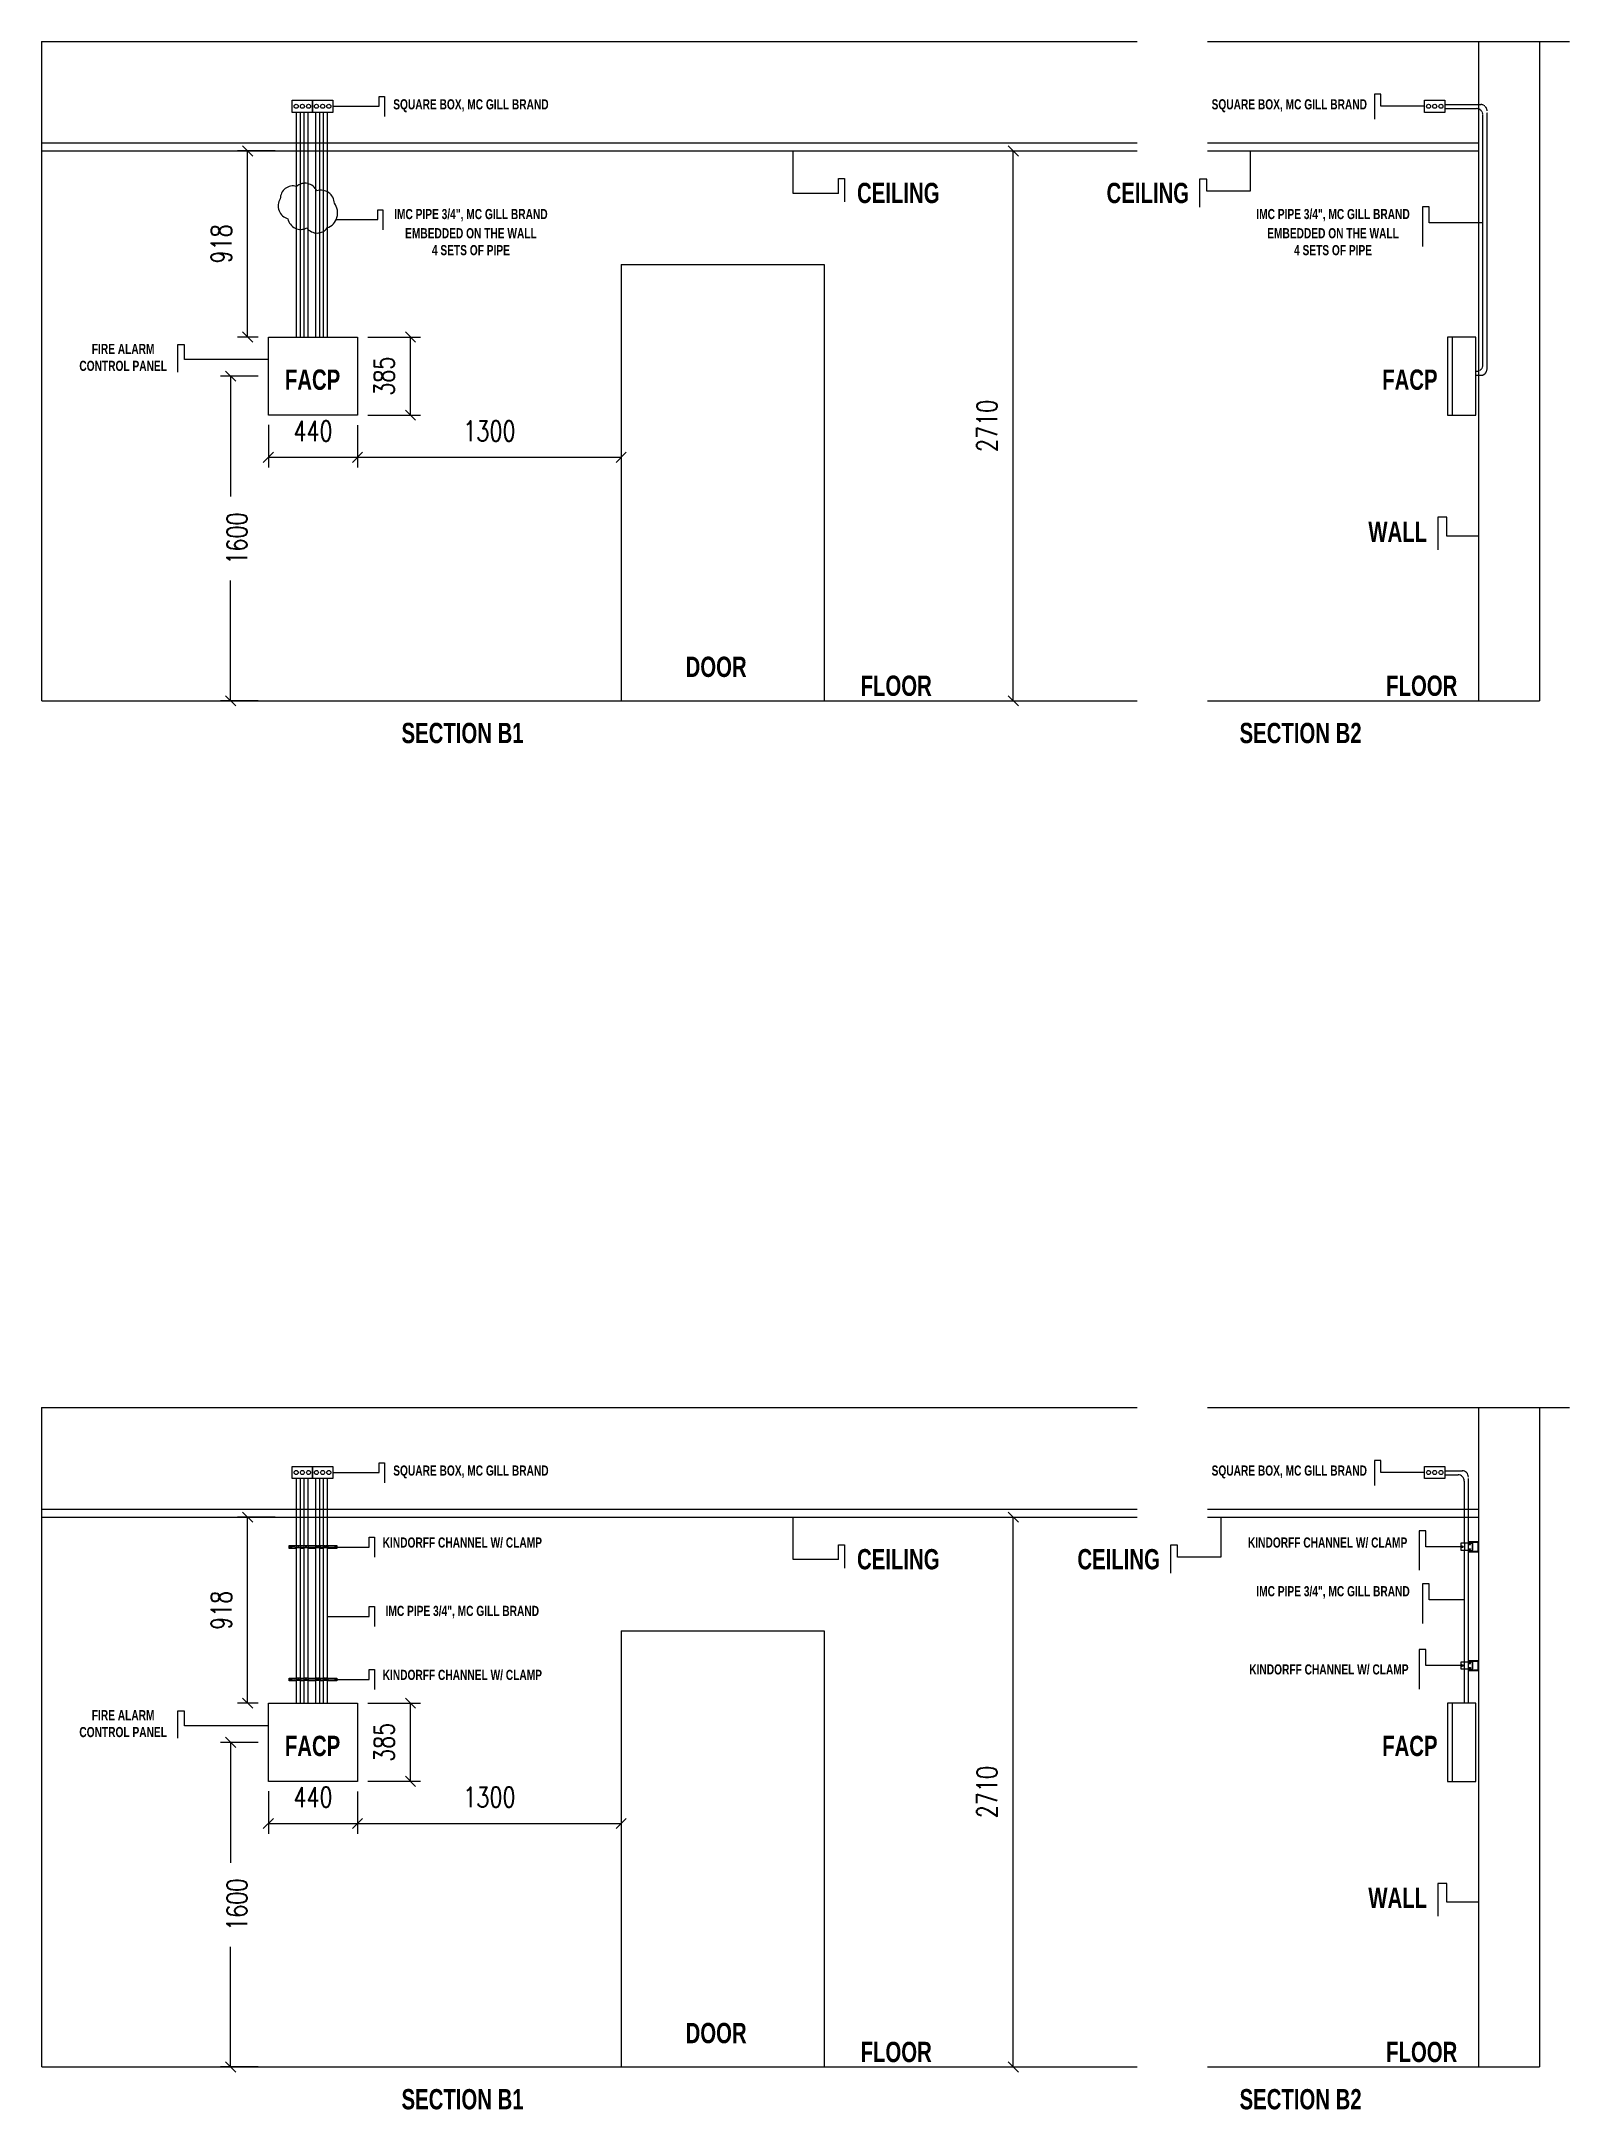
# Model space of a CAD drawing. Header units: millimetres. Extents: x 574095 to 829954, y -285467 to -148924.
# Drawn here: x 772528 to 780063, y -187048 to -176854 of the extents above; entities that cross this region are included whole.
import ezdxf

# ---------------------------------------------------------------- set-up
doc = ezdxf.new("R2010")
doc.units = ezdxf.units.MM
doc.header["$LTSCALE"] = 0.5
doc.linetypes.add('HIDDEN2', pattern=[4.7625, 3.175, -1.5875])
doc.layers.get('0').update_dxf_attribs({"color": 2})
doc.layers.get('Defpoints').update_dxf_attribs({"color": 140})
doc.layers.add('G-Anno-Revs', color=71, linetype='Continuous', lineweight=25)
doc.styles.add('Arch-Dim', font='romans.shx', dxfattribs={"width": 0.75})
doc.styles.get("Standard").update_dxf_attribs({"font": 'romans.shx', "width": 0.75})
doc.dimstyles.new('Annotative', dxfattribs={"dimscale": 100, "dimtxt": 2.5, "dimasz": 1.5, "dimexe": 1.5, "dimexo": 1.5, "dimgap": 0.8, "dimtad": 1, "dimdec": 0, "dimzin": 3, "dimdsep": 46, "dimtxsty": 'Arch-Dim', "dimblk": 'ARCHTICK', "dimcen": 2.5, "dimazin": 2, "dimtfac": 0.75, "dimtdec": 0, "dimtix": 1, "dimtmove": 2, "dimatfit": 3, "dimfxl": 1, "dimtolj": 1, "dimtzin": 0, "dimarcsym": 0})

msp = doc.modelspace()

# ---------------------------------------------------------------- texts
at = {"color": 0, "attachment_point": 5}
for s, insert, char_height, width in [('\\A1;{\\Fbold|c0;SQUARE BOX, MC GILL BRAND}', (774645.8, -177171.2), 50, 820.41), ('\\A1;{\\Fbold|c0;SQUARE BOX, MC GILL BRAND}', (778680.8, -177171.2), 50, 820.41), ('\\A1;{\\Fbold|c0;CEILING}', (776753, -177601.6), 100, 820.41), ('\\A1;{\\Fbold|c0;CEILING}', (777983.3, -177601.6), 100, 820.41), ('\\A1;{\\Fbold|c0;IMC PIPE 3/4", MC GILL BRAND}', (774645.8, -177710.5), 50, 820.41), ('\\A1;{\\Fbold|c0;IMC PIPE 3/4", MC GILL BRAND}', (778896.6, -177710.5), 50, 820.41), ('\\A1;{\\Fbold|c0;EMBEDDED ON THE WALL\\P4 SETS OF PIPE}', (774645.8, -177841.4), 50, 820.41), ('\\A1;{\\Fbold|c0;EMBEDDED ON THE WALL\\P4 SETS OF PIPE}', (778896.6, -177841.4), 50, 820.41), ('\\A1;{\\Fbold|c0;FIRE ALARM CONTROL PANEL}', (772931.1, -178411.7), 50, 540.839), ('\\A1;{\\Fbold|c0;FACP}', (773864.9, -178521.9), 100, 820.41), ('\\A1;{\\Fbold|c0;FACP}', (779275.3, -178521.9), 100, 820.41), ('\\A1;{\\Fbold|c0;WALL}', (779215.4, -179270.7), 100, 820.41), ('\\A1;{\\Fbold|c0;DOOR}', (775854.8, -179937.2), 100, 820.41), ('\\A1;{\\Fbold|c0;FLOOR}', (776742.6, -180030.5), 100, 820.41), ('\\A1;{\\Fbold|c0;FLOOR}', (779333.8, -180030.5), 100, 820.41), ('\\A1;{\\Fbold|c0;SECTION B1}', (774604.6, -180263.4), 100, 1673.835), ('\\A1;{\\Fbold|c0;SECTION B2}', (778736.6, -180263.4), 100, 1673.835), ('\\A1;{\\Fbold|c0;SQUARE BOX, MC GILL BRAND}', (774645.8, -183905.3), 50, 820.41), ('\\A1;{\\Fbold|c0;SQUARE BOX, MC GILL BRAND}', (778680.8, -183905.3), 50, 820.41), ('\\A1;{\\Fbold|c0;KINDORFF CHANNEL W/ CLAMP}', (774603.4, -184253.6), 50, 820.41), ('\\A1;{\\Fbold|c0;CEILING}', (776753, -184335.8), 100, 820.41), ('\\A1;{\\Fbold|c0;CEILING}', (777839.6, -184335.8), 100, 820.41), ('\\A1;{\\Fbold|c0;KINDORFF CHANNEL W/ CLAMP}', (778869.9, -184253.6), 50, 820.41), ('\\A1;{\\Fbold|c0;IMC PIPE 3/4", MC GILL BRAND}', (778896.6, -184498.5), 50, 820.41), ('\\A1;{\\Fbold|c0;IMC PIPE 3/4", MC GILL BRAND}', (774603.4, -184595.6), 50, 820.41), ('\\A1;{\\Fbold|c0;KINDORFF CHANNEL W/ CLAMP}', (774603.4, -184906), 50, 820.41), ('\\A1;{\\Fbold|c0;KINDORFF CHANNEL W/ CLAMP}', (778876.3, -184879), 50, 820.41), ('\\A1;{\\Fbold|c0;FIRE ALARM CONTROL PANEL}', (772931.1, -185145.8), 50, 540.839), ('\\A1;{\\Fbold|c0;FACP}', (773864.9, -185256.1), 100, 820.41), ('\\A1;{\\Fbold|c0;FACP}', (779275.3, -185256.1), 100, 820.41), ('\\A1;{\\Fbold|c0;WALL}', (779215.4, -186004.8), 100, 820.41), ('\\A1;{\\Fbold|c0;DOOR}', (775854.8, -186671.4), 100, 820.41), ('\\A1;{\\Fbold|c0;FLOOR}', (776742.6, -186764.6), 100, 820.41), ('\\A1;{\\Fbold|c0;FLOOR}', (779333.8, -186764.6), 100, 820.41), ('\\A1;{\\Fbold|c0;SECTION B1}', (774604.6, -186997.5), 100, 1673.835), ('\\A1;{\\Fbold|c0;SECTION B2}', (778736.6, -186997.5), 100, 1673.835)]:
    msp.add_mtext(s, dxfattribs=dict(at, insert=insert, char_height=char_height, width=width))

# ---------------------------------------------------------------- blocks, each defined once
blk = doc.blocks.new('_Oblique')
at = {"color": 0, "linetype": 'ByBlock', "lineweight": -2}
blk.add_line((-0.5, -0.5), (0.5, 0.5), dxfattribs=at)
blk = doc.blocks.new('*D32')
at = {"color": 0, "lineweight": -2, "transparency": 16777216}
for p, q in [((773597, -178504), (773411, -178504)), ((773461, -178504), (773461, -179097)), ((773461, -180104), (773461, -179511)), ((773597, -180104), (773411, -180104))]:
    blk.add_line(p, q, dxfattribs=at)
at = {"layer": 'Defpoints', "color": 0, "transparency": 16777216}
for p in [(773647, -178504), (773461, -180104), (773647, -180104)]:
    blk.add_point(p, dxfattribs=at)
at = {"color": 0, "lineweight": -2, "transparency": 16777216, "xscale": 50, "yscale": 50, "zscale": 50}
for p, rotation in [((773461, -178504), 90), ((773461, -180104), 270)]:
    blk.add_blockref('_Oblique', p, dxfattribs=dict(at, rotation=rotation))
at = {"color": 0, "transparency": 16777216, "insert": (773492, -179304), "char_height": 100, "attachment_point": 5, "rotation": 90, "style": 'Arch-Dim'}
blk.add_mtext('\\A1;1600', dxfattribs=at)
blk = doc.blocks.new('*D33')
at = {"color": 0, "lineweight": -2, "transparency": 16777216}
for p, q in [((773647, -178744), (773647, -178954)), ((774087, -178746), (774087, -178954)), ((773647, -178904), (774087, -178904))]:
    blk.add_line(p, q, dxfattribs=at)
at = {"layer": 'Defpoints', "color": 0, "transparency": 16777216}
for p in [(773647, -178694), (774087, -178696), (774087, -178904)]:
    blk.add_point(p, dxfattribs=at)
at = {"color": 0, "lineweight": -2, "transparency": 16777216, "xscale": 50, "yscale": 50, "zscale": 50, "rotation": 180}
blk.add_blockref('_Oblique', (773647, -178904), dxfattribs=at)
at = {"color": 0, "lineweight": -2, "transparency": 16777216, "xscale": 50, "yscale": 50, "zscale": 50}
blk.add_blockref('_Oblique', (774087, -178904), dxfattribs=at)
at = {"color": 0, "transparency": 16777216, "insert": (773867, -178774), "char_height": 100, "attachment_point": 5, "style": 'Arch-Dim'}
blk.add_mtext('\\A1;440', dxfattribs=at)
blk = doc.blocks.new('*D34')
at = {"color": 0, "lineweight": -2, "transparency": 16777216}
for p, q in [((774137, -178311), (774398, -178311)), ((774348, -178696), (774348, -178311)), ((774137, -178696), (774398, -178696))]:
    blk.add_line(p, q, dxfattribs=at)
at = {"layer": 'Defpoints', "color": 0, "transparency": 16777216}
for p in [(774087, -178311), (774348, -178311), (774087, -178696)]:
    blk.add_point(p, dxfattribs=at)
at = {"color": 0, "lineweight": -2, "transparency": 16777216, "xscale": 50, "yscale": 50, "zscale": 50}
for p, rotation in [((774348, -178311), 90), ((774348, -178696), 270)]:
    blk.add_blockref('_Oblique', p, dxfattribs=dict(at, rotation=rotation))
at = {"color": 0, "transparency": 16777216, "insert": (774218, -178504), "char_height": 100, "attachment_point": 5, "rotation": 90, "style": 'Arch-Dim'}
blk.add_mtext('\\A1;385', dxfattribs=at)
blk = doc.blocks.new('*D35')
at = {"color": 0, "lineweight": -2, "transparency": 16777216}
for p, q in [((773681, -177394), (773495, -177394)), ((773545, -178311), (773545, -177394)), ((773597, -178311), (773495, -178311))]:
    blk.add_line(p, q, dxfattribs=at)
at = {"layer": 'Defpoints', "color": 0, "transparency": 16777216}
for p in [(773545, -177394), (773731, -177394), (773647, -178311)]:
    blk.add_point(p, dxfattribs=at)
at = {"color": 0, "lineweight": -2, "transparency": 16777216, "xscale": 50, "yscale": 50, "zscale": 50}
for p, rotation in [((773545, -177394), 90), ((773545, -178311), 270)]:
    blk.add_blockref('_Oblique', p, dxfattribs=dict(at, rotation=rotation))
at = {"color": 0, "transparency": 16777216, "insert": (773415, -177852), "char_height": 100, "attachment_point": 5, "rotation": 90, "style": 'Arch-Dim'}
blk.add_mtext('\\A1;918', dxfattribs=at)
blk = doc.blocks.new('*D36')
at = {"color": 0, "lineweight": -2, "transparency": 16777216}
for p, q in [((777169, -177394), (777370, -177394)), ((777320, -180104), (777320, -177394)), ((777252, -180104), (777370, -180104))]:
    blk.add_line(p, q, dxfattribs=at)
at = {"layer": 'Defpoints', "color": 0, "transparency": 16777216}
for p in [(777119, -177394), (777320, -177394), (777202, -180104)]:
    blk.add_point(p, dxfattribs=at)
at = {"color": 0, "lineweight": -2, "transparency": 16777216, "xscale": 50, "yscale": 50, "zscale": 50}
for p, rotation in [((777320, -177394), 90), ((777320, -180104), 270)]:
    blk.add_blockref('_Oblique', p, dxfattribs=dict(at, rotation=rotation))
at = {"color": 0, "transparency": 16777216, "insert": (777190, -178749), "char_height": 100, "attachment_point": 5, "rotation": 90, "style": 'Arch-Dim'}
blk.add_mtext('\\A1;2710', dxfattribs=at)
blk = doc.blocks.new('*D37')
at = {"color": 0, "lineweight": -2, "transparency": 16777216}
for p, q in [((775387, -178361), (775387, -178954)), ((774087, -178746), (774087, -178954)), ((774087, -178904), (775387, -178904))]:
    blk.add_line(p, q, dxfattribs=at)
at = {"layer": 'Defpoints', "color": 0, "transparency": 16777216}
for p in [(775387, -178311), (774087, -178696), (775387, -178904)]:
    blk.add_point(p, dxfattribs=at)
at = {"color": 0, "lineweight": -2, "transparency": 16777216, "xscale": 50, "yscale": 50, "zscale": 50, "rotation": 180}
blk.add_blockref('_Oblique', (774087, -178904), dxfattribs=at)
at = {"color": 0, "lineweight": -2, "transparency": 16777216, "xscale": 50, "yscale": 50, "zscale": 50}
blk.add_blockref('_Oblique', (775387, -178904), dxfattribs=at)
at = {"color": 0, "transparency": 16777216, "insert": (774737, -178774), "char_height": 100, "attachment_point": 5, "style": 'Arch-Dim'}
blk.add_mtext('\\A1;1300', dxfattribs=at)
blk = doc.blocks.new('*D44')
at = {"color": 0, "lineweight": -2, "transparency": 16777216}
for p, q in [((773597, -185238), (773411, -185238)), ((773461, -185238), (773461, -185831)), ((773461, -186838), (773461, -186245)), ((773597, -186838), (773411, -186838))]:
    blk.add_line(p, q, dxfattribs=at)
at = {"layer": 'Defpoints', "color": 0, "transparency": 16777216}
for p in [(773647, -185238), (773461, -186838), (773647, -186838)]:
    blk.add_point(p, dxfattribs=at)
at = {"color": 0, "lineweight": -2, "transparency": 16777216, "xscale": 50, "yscale": 50, "zscale": 50}
for p, rotation in [((773461, -185238), 90), ((773461, -186838), 270)]:
    blk.add_blockref('_Oblique', p, dxfattribs=dict(at, rotation=rotation))
at = {"color": 0, "transparency": 16777216, "insert": (773492, -186038), "char_height": 100, "attachment_point": 5, "rotation": 90, "style": 'Arch-Dim'}
blk.add_mtext('\\A1;1600', dxfattribs=at)
blk = doc.blocks.new('*D45')
at = {"color": 0, "lineweight": -2, "transparency": 16777216}
for p, q in [((773647, -185478), (773647, -185688)), ((774087, -185480), (774087, -185688)), ((773647, -185638), (774087, -185638))]:
    blk.add_line(p, q, dxfattribs=at)
at = {"layer": 'Defpoints', "color": 0, "transparency": 16777216}
for p in [(773647, -185428), (774087, -185430), (774087, -185638)]:
    blk.add_point(p, dxfattribs=at)
at = {"color": 0, "lineweight": -2, "transparency": 16777216, "xscale": 50, "yscale": 50, "zscale": 50, "rotation": 180}
blk.add_blockref('_Oblique', (773647, -185638), dxfattribs=at)
at = {"color": 0, "lineweight": -2, "transparency": 16777216, "xscale": 50, "yscale": 50, "zscale": 50}
blk.add_blockref('_Oblique', (774087, -185638), dxfattribs=at)
at = {"color": 0, "transparency": 16777216, "insert": (773867, -185508), "char_height": 100, "attachment_point": 5, "style": 'Arch-Dim'}
blk.add_mtext('\\A1;440', dxfattribs=at)
blk = doc.blocks.new('*D46')
at = {"color": 0, "lineweight": -2, "transparency": 16777216}
for p, q in [((774137, -185045), (774398, -185045)), ((774348, -185430), (774348, -185045)), ((774137, -185430), (774398, -185430))]:
    blk.add_line(p, q, dxfattribs=at)
at = {"layer": 'Defpoints', "color": 0, "transparency": 16777216}
for p in [(774087, -185045), (774348, -185045), (774087, -185430)]:
    blk.add_point(p, dxfattribs=at)
at = {"color": 0, "lineweight": -2, "transparency": 16777216, "xscale": 50, "yscale": 50, "zscale": 50}
for p, rotation in [((774348, -185045), 90), ((774348, -185430), 270)]:
    blk.add_blockref('_Oblique', p, dxfattribs=dict(at, rotation=rotation))
at = {"color": 0, "transparency": 16777216, "insert": (774218, -185238), "char_height": 100, "attachment_point": 5, "rotation": 90, "style": 'Arch-Dim'}
blk.add_mtext('\\A1;385', dxfattribs=at)
blk = doc.blocks.new('*D47')
at = {"color": 0, "lineweight": -2, "transparency": 16777216}
for p, q in [((773681, -184128), (773495, -184128)), ((773545, -185045), (773545, -184128)), ((773597, -185045), (773495, -185045))]:
    blk.add_line(p, q, dxfattribs=at)
at = {"layer": 'Defpoints', "color": 0, "transparency": 16777216}
for p in [(773545, -184128), (773731, -184128), (773647, -185045)]:
    blk.add_point(p, dxfattribs=at)
at = {"color": 0, "lineweight": -2, "transparency": 16777216, "xscale": 50, "yscale": 50, "zscale": 50}
for p, rotation in [((773545, -184128), 90), ((773545, -185045), 270)]:
    blk.add_blockref('_Oblique', p, dxfattribs=dict(at, rotation=rotation))
at = {"color": 0, "transparency": 16777216, "insert": (773415, -184587), "char_height": 100, "attachment_point": 5, "rotation": 90, "style": 'Arch-Dim'}
blk.add_mtext('\\A1;918', dxfattribs=at)
blk = doc.blocks.new('*D48')
at = {"color": 0, "lineweight": -2, "transparency": 16777216}
for p, q in [((777169, -184128), (777370, -184128)), ((777320, -186838), (777320, -184128)), ((777252, -186838), (777370, -186838))]:
    blk.add_line(p, q, dxfattribs=at)
at = {"layer": 'Defpoints', "color": 0, "transparency": 16777216}
for p in [(777119, -184128), (777320, -184128), (777202, -186838)]:
    blk.add_point(p, dxfattribs=at)
at = {"color": 0, "lineweight": -2, "transparency": 16777216, "xscale": 50, "yscale": 50, "zscale": 50}
for p, rotation in [((777320, -184128), 90), ((777320, -186838), 270)]:
    blk.add_blockref('_Oblique', p, dxfattribs=dict(at, rotation=rotation))
at = {"color": 0, "transparency": 16777216, "insert": (777190, -185483), "char_height": 100, "attachment_point": 5, "rotation": 90, "style": 'Arch-Dim'}
blk.add_mtext('\\A1;2710', dxfattribs=at)
blk = doc.blocks.new('*D49')
at = {"color": 0, "lineweight": -2, "transparency": 16777216}
for p, q in [((775387, -185095), (775387, -185688)), ((774087, -185480), (774087, -185688)), ((774087, -185638), (775387, -185638))]:
    blk.add_line(p, q, dxfattribs=at)
at = {"layer": 'Defpoints', "color": 0, "transparency": 16777216}
for p in [(775387, -185045), (774087, -185430), (775387, -185638)]:
    blk.add_point(p, dxfattribs=at)
at = {"color": 0, "lineweight": -2, "transparency": 16777216, "xscale": 50, "yscale": 50, "zscale": 50, "rotation": 180}
blk.add_blockref('_Oblique', (774087, -185638), dxfattribs=at)
at = {"color": 0, "lineweight": -2, "transparency": 16777216, "xscale": 50, "yscale": 50, "zscale": 50}
blk.add_blockref('_Oblique', (775387, -185638), dxfattribs=at)
at = {"color": 0, "transparency": 16777216, "insert": (774737, -185508), "char_height": 100, "attachment_point": 5, "style": 'Arch-Dim'}
blk.add_mtext('\\A1;1300', dxfattribs=at)

# ---------------------------------------------------------------- dimensions: what is measured, and where the dimension line sits
at = {"color": 0, "transparency": 33554638}
for base, p1, p2, picture, middle in [((773544.921906, -177393.725276), (773647.1636775, -178311.225276), (773730.8538009, -177393.725276), '*D35', (773414.921906, -177852.475276)), ((777320.3, -177393.7), (777202.1, -180103.7), (777118.5, -177393.7), '*D36', (777190.3, -178748.7)), ((774348.1, -178311.2), (774087.2, -178696.2), (774087.2, -178311.2), '*D34', (774218.1, -178503.7)), ((773544.921906, -184127.843665), (773647.1636775, -185045.343665), (773730.8538009, -184127.843665), '*D47', (773414.921906, -184586.593665)), ((777320.3, -184127.8), (777202.1, -186837.8), (777118.5, -184127.8), '*D48', (777190.3, -185482.8)), ((774348.1, -185045.3), (774087.2, -185430.3), (774087.2, -185045.3), '*D46', (774218.1, -185237.8))]:
    dim = msp.add_linear_dim(base=base, p1=p1, p2=p2, angle=90, dimstyle='Annotative', override={"dimscale": 0, "dimtxt": 1, "dimasz": 0.5, "dimexe": 0.5, "dimexo": 0.5, "dimblk1": 'Oblique', "dimblk2": 'Oblique', "dimsah": 1, "dimtix": 1, "dimtofl": 1, "dimtmove": 2, "dimatfit": 3}, dxfattribs=at)
    dim.commit()
    dim.dimension.update_dxf_attribs({"geometry": picture, "text_midpoint": middle})
for base, p1, p2, picture, middle in [((775387.2, -178903.5), (774087.2, -178696.2), (775387.2, -178311.2), '*D37', (774737.2, -178773.5)), ((774087.2, -178903.5), (773647.2, -178693.8), (774087.2, -178696.2), '*D33', (773867.2, -178773.5)), ((775387.2, -185637.6), (774087.2, -185430.3), (775387.2, -185045.3), '*D49', (774737.2, -185507.6)), ((774087.2, -185637.6), (773647.2, -185428), (774087.2, -185430.3), '*D45', (773867.2, -185507.6))]:
    dim = msp.add_linear_dim(base=base, p1=p1, p2=p2, dimstyle='Annotative', override={"dimscale": 0, "dimtxt": 1, "dimasz": 0.5, "dimexe": 0.5, "dimexo": 0.5, "dimblk1": 'Oblique', "dimblk2": 'Oblique', "dimsah": 1, "dimtix": 1, "dimtofl": 1, "dimtmove": 2, "dimatfit": 3}, dxfattribs=at)
    dim.commit()
    dim.dimension.update_dxf_attribs({"geometry": picture, "text_midpoint": middle})
for base, p1, p2, picture, middle in [((773461.2, -180103.7), (773647.2, -178503.7), (773647, -180103.7), '*D32', (773492.2, -179303.7)), ((773461.2, -186837.8), (773647.2, -185237.8), (773647, -186837.8), '*D44', (773492.2, -186037.8))]:
    dim = msp.add_linear_dim(base=base, p1=p1, p2=p2, angle=90, dimstyle='Annotative', override={"dimscale": 0, "dimtxt": 1, "dimasz": 0.5, "dimexe": 0.5, "dimexo": 0.5, "dimblk1": 'Oblique', "dimblk2": 'Oblique', "dimsah": 1, "dimtix": 1, "dimtofl": 1, "dimtmove": 2, "dimatfit": 3}, dxfattribs=at)
    dim.commit()
    dim.dimension.update_dxf_attribs({"geometry": picture, "text_midpoint": middle, "dimtype": 128})

# ---------------------------------------------------------------- linework, layer by layer
at = {"color": 0, "transparency": 33554638}
for p, q in [((772527.8, -176853.7), (777930.5, -176853.7)), ((772530.5, -180103.7), (772530.5, -176853.7)), ((778278.3, -176853.7), (780063.2, -176853.7)), ((779614, -176853.7), (779614, -180103.7)), ((779914, -176853.7), (779914, -180103.7)), ((773964.8, -177173.9), (774194.1, -177173.9)), ((774194.1, -177173.9), (774194.1, -177125.5)), ((774194.1, -177125.5), (774219.6, -177125.5)), ((774219.6, -177125.5), (774219.6, -177224.3)), ((779132.5, -177114.5), (779101.6, -177114.5)), ((779101.6, -177114.5), (779101.6, -177238)), ((779132.5, -177173.9), (779132.5, -177114.5)), ((779348, -177173.9), (779132.5, -177173.9)), ((779448, -177165.2), (779625.7, -177165.2)), ((779448, -177185.2), (779604.6, -177185.2)), ((772527.8, -177353.7), (777930.5, -177353.7)), ((778278.3, -177353.7), (779614, -177353.7)), ((772527.8, -177393.7), (777930.5, -177393.7)), ((776233.9, -177603), (776233.9, -177393.7)), ((778278.3, -177393.7), (779614, -177393.7)), ((778487.3, -177393.7), (778487.3, -177591.4)), ((776458.2, -177603), (776458.2, -177530)), ((776458.2, -177530), (776487.5, -177530)), ((776487.5, -177530), (776487.5, -177645.2)), ((778274, -177532.5), (778238.5, -177532.5)), ((778238.5, -177532.5), (778238.5, -177670.5)), ((778274, -177591.4), (778274, -177532.5)), ((774186.7, -177731.9), (774186.7, -177683.6)), ((774186.7, -177683.6), (774212.1, -177683.6)), ((774212.1, -177683.6), (774212.1, -177782.4)), ((776458.2, -177603), (776233.9, -177603)), ((778487.3, -177591.4), (778274, -177591.4)), ((779370.8, -177669.2), (779338.4, -177669.2)), ((779338.4, -177669.2), (779338.4, -177864.3)), ((779370.8, -177748), (779370.8, -177669.2)), ((773981.6, -177731.9), (774186.7, -177731.9)), ((779635.8, -177748), (779370.8, -177748)), ((775387.2, -177953.7), (775387.2, -180103.7)), ((775387.2, -177953.7), (776387.2, -177953.7)), ((776387.2, -177953.7), (776387.2, -180103.7)), ((773233.5, -178349.4), (773198.8, -178349.4)), ((773198.8, -178349.4), (773198.8, -178483.9)), ((773233.5, -178421.7), (773233.5, -178349.4)), ((779484.5, -178311.2), (779484.5, -178696.2)), ((773647.2, -178421.7), (773233.5, -178421.7)), ((779601.1, -178479.8), (779604.6, -178479.8)), ((779601.1, -178499.7), (779625.7, -178499.7)), ((779457.3, -179198.7), (779413.1, -179198.7)), ((779413.1, -179198.7), (779413.1, -179359.8)), ((779457.3, -179292.3), (779457.3, -179198.7)), ((779614, -179292.3), (779457.3, -179292.3)), ((772530.5, -180103.7), (777930.5, -180103.7)), ((778278.3, -180103.7), (779914, -180103.7)), ((772527.8, -183587.8), (777930.5, -183587.8)), ((772530.5, -186837.8), (772530.5, -183587.8)), ((778278.3, -183587.8), (780063.2, -183587.8)), ((779614, -183587.8), (779614, -186837.8)), ((779914, -183587.8), (779914, -186837.8)), ((773964.8, -183908), (774194.1, -183908)), ((774194.1, -183908), (774194.1, -183859.6)), ((774194.1, -183859.6), (774219.6, -183859.6)), ((774219.6, -183859.6), (774219.6, -183958.4)), ((779132.5, -183848.6), (779101.6, -183848.6)), ((779101.6, -183848.6), (779101.6, -183972.1)), ((779132.5, -183908), (779132.5, -183848.6)), ((779348, -183908), (779132.5, -183908)), ((779445.4, -183899.3), (779534.3, -183899.3)), ((779445.4, -183919.3), (779512.7, -183919.3)), ((779544, -184087.8), (779544, -183950.6)), ((779564, -184087.8), (779564, -183937.8)), ((772527.8, -184087.8), (777930.5, -184087.8)), ((778278.3, -184087.8), (779614, -184087.8)), ((779544, -184256.5), (779544, -184087.8)), ((779564, -185045.3), (779564, -184087.8)), ((772527.8, -184127.8), (777930.5, -184127.8)), ((776233.9, -184337.1), (776233.9, -184127.8)), ((778278.3, -184127.8), (779614, -184127.8)), ((778343.6, -184127.8), (778343.6, -184325.5)), ((779353.8, -184194.6), (779321.4, -184194.6)), ((779321.4, -184194.6), (779321.4, -184389.7)), ((779353.8, -184273.5), (779353.8, -184194.6)), ((773761, -184268.4), (773761, -184281.6)), ((773761, -184270.8), (773777.8, -184270.8)), ((773761, -184279.2), (773777.8, -184279.2)), ((773785.5, -184270.8), (773777.8, -184270.8)), ((773785.5, -184279.2), (773777.8, -184279.2)), ((773784.8, -184270.8), (773784.8, -184279.2)), ((773793.6, -184269.7), (773785.5, -184269.7)), ((773793.6, -184279.9), (773785.5, -184279.9)), ((773792.3, -184274.2), (773792.4, -184274.9)), ((773792.4, -184274.1), (773792.6, -184274.9)), ((773792.6, -184274.1), (773792.7, -184274.9)), ((773792.7, -184274.1), (773792.8, -184274.9)), ((773792.8, -184274.1), (773793, -184274.9)), ((773793, -184274.1), (773793.1, -184274.9)), ((773793.6, -184269.7), (773793.6, -184279.9)), ((773793.6, -184279.9), (773794.3, -184279.9)), ((773795.8, -184270.8), (773794.3, -184270.8)), ((773795.8, -184279.2), (773794.3, -184279.2)), ((773805.5, -184269.7), (773796.5, -184269.7)), ((773805.5, -184279.9), (773796.5, -184279.9)), ((773823.2, -184270.8), (773805.5, -184270.8)), ((773823.2, -184279.2), (773805.5, -184279.2)), ((773806.1, -184270.8), (773806.1, -184279.2)), ((773822.5, -184270.8), (773822.5, -184279.2)), ((773831.3, -184269.7), (773823.2, -184269.7)), ((773831.3, -184279.9), (773823.2, -184279.9)), ((773830, -184274.2), (773830.1, -184274.9)), ((773830.1, -184274.1), (773830.3, -184274.9)), ((773830.3, -184274.1), (773830.4, -184274.9)), ((773830.4, -184274.1), (773830.5, -184274.9)), ((773830.5, -184274.1), (773830.7, -184274.9)), ((773830.7, -184274.1), (773830.8, -184274.9)), ((773831.3, -184269.7), (773831.3, -184279.9)), ((773833.5, -184270.8), (773832, -184270.8)), ((773833.5, -184279.2), (773832, -184279.2)), ((773843.2, -184269.7), (773834.2, -184269.7)), ((773843.2, -184279.9), (773834.2, -184279.9)), ((773881.5, -184270.8), (773843.2, -184270.8)), ((773881.5, -184279.2), (773843.2, -184279.2)), ((773843.8, -184270.8), (773843.8, -184279.2)), ((773880.8, -184270.8), (773880.8, -184279.2)), ((773889.7, -184269.7), (773881.5, -184269.7)), ((773889.7, -184279.9), (773881.5, -184279.9)), ((773888.3, -184274.2), (773888.5, -184274.9)), ((773888.4, -184274.1), (773888.6, -184274.9)), ((773888.6, -184274.1), (773888.7, -184274.9)), ((773888.7, -184274.1), (773888.9, -184274.9)), ((773888.8, -184274.1), (773889, -184274.9)), ((773889, -184274.1), (773889.1, -184274.9)), ((773889.7, -184269.7), (773889.7, -184279.9)), ((773891.9, -184270.8), (773890.3, -184270.8)), ((773891.9, -184279.2), (773890.3, -184279.2)), ((773901.5, -184269.7), (773892.5, -184269.7)), ((773901.5, -184279.9), (773892.5, -184279.9)), ((773919.2, -184270.8), (773901.5, -184270.8)), ((773919.2, -184279.2), (773901.5, -184279.2)), ((773902.1, -184270.8), (773902.1, -184279.2)), ((773918.5, -184270.8), (773918.5, -184279.2)), ((773927.4, -184269.7), (773919.2, -184269.7)), ((773927.4, -184279.9), (773919.2, -184279.9)), ((773926, -184274.2), (773926.2, -184274.9)), ((773926.1, -184274.1), (773926.3, -184274.9)), ((773926.3, -184274.1), (773926.4, -184274.9)), ((773926.4, -184274.1), (773926.6, -184274.9)), ((773926.5, -184274.1), (773926.7, -184274.9)), ((773926.7, -184274.1), (773926.8, -184274.9)), ((773927.4, -184269.7), (773927.4, -184279.9)), ((773929.6, -184270.8), (773928, -184270.8)), ((773929.6, -184279.2), (773928, -184279.2)), ((773939.2, -184269.7), (773930.2, -184269.7)), ((773939.2, -184279.9), (773930.2, -184279.9)), ((773974.2, -184270.8), (773939.2, -184270.8)), ((773974.2, -184279.2), (773939.2, -184279.2)), ((773939.8, -184270.8), (773939.8, -184279.2)), ((773974.2, -184268.4), (773974.2, -184281.6)), ((773985.2, -184275), (774144.3, -184275)), ((774144.3, -184275), (774144.3, -184226.6)), ((774144.3, -184226.6), (774169.8, -184226.6)), ((774169.8, -184226.6), (774169.8, -184325.4)), ((776458.2, -184337.1), (776458.2, -184264.1)), ((776458.2, -184264.1), (776487.5, -184264.1)), ((776487.5, -184264.1), (776487.5, -184379.3)), ((778130.4, -184266.6), (778094.8, -184266.6)), ((778094.8, -184266.6), (778094.8, -184404.7)), ((778130.4, -184325.5), (778130.4, -184266.6)), ((779526.9, -184273.5), (779353.8, -184273.5)), ((779564, -184256.5), (779526.9, -184256.5)), ((779526.9, -184256.5), (779526.9, -184290.5)), ((779526.9, -184290.5), (779564, -184290.5)), ((779544, -184256.5), (779544, -184290.5)), ((779544, -185045.3), (779544, -184290.5)), ((779564, -184248.4), (779614, -184248.4)), ((779564, -184248.4), (779564, -184263.4)), ((779564, -184263.4), (779574, -184263.4)), ((779564, -184298.4), (779564, -184283.4)), ((779564, -184283.4), (779574, -184283.4)), ((779564, -184298.4), (779614, -184298.4)), ((779567, -184251.4), (779611, -184251.4)), ((779567, -184251.4), (779567, -184260.4)), ((779574, -184260.4), (779567, -184260.4)), ((779567, -184295.4), (779567, -184286.4)), ((779574, -184286.4), (779567, -184286.4)), ((779567, -184295.4), (779611, -184295.4)), ((779571.5, -184257.9), (779571.5, -184255.3)), ((779571.5, -184255.3), (779584.6, -184255.3)), ((779574, -184260.4), (779571.5, -184257.9)), ((779574, -184286.4), (779571.5, -184288.9)), ((779571.5, -184288.9), (779571.5, -184291.5)), ((779571.5, -184291.5), (779584.6, -184291.5)), ((779574, -184263.4), (779574, -184260.4)), ((779574, -184283.4), (779574, -184286.4)), ((779584.6, -184255.3), (779584.6, -184290.3)), ((779584.6, -184291.5), (779584.6, -184256.5)), ((779611, -184251.4), (779611, -184295.4)), ((779614, -184248.4), (779614, -184298.4)), ((776458.2, -184337.1), (776233.9, -184337.1)), ((778343.6, -184325.5), (778130.4, -184325.5)), ((779370.8, -184457.2), (779338.4, -184457.2)), ((779338.4, -184457.2), (779338.4, -184652.3)), ((779370.8, -184536), (779370.8, -184457.2)), ((773939.2, -184617.1), (774144.3, -184617.1)), ((774144.3, -184617.1), (774144.3, -184568.7)), ((774144.3, -184568.7), (774169.8, -184568.7)), ((774169.8, -184568.7), (774169.8, -184667.5)), ((779544, -184536), (779370.8, -184536)), ((775387.2, -184687.8), (775387.2, -186837.8)), ((775387.2, -184687.8), (776387.2, -184687.8)), ((776387.2, -184687.8), (776387.2, -186837.8)), ((779353.8, -184780.4), (779321.4, -184780.4)), ((779321.4, -184780.4), (779321.4, -184975.5)), ((779353.8, -184859.3), (779353.8, -184780.4)), ((773761, -184920.8), (773761, -184934)), ((773761, -184923.2), (773777.8, -184923.2)), ((773785.5, -184923.2), (773777.8, -184923.2)), ((773784.8, -184923.2), (773784.8, -184931.6)), ((773793.6, -184922.1), (773785.5, -184922.1)), ((773792.3, -184926.6), (773792.4, -184927.3)), ((773792.4, -184926.5), (773792.6, -184927.3)), ((773792.6, -184926.5), (773792.7, -184927.3)), ((773792.7, -184926.5), (773792.8, -184927.3)), ((773792.8, -184926.5), (773793, -184927.3)), ((773793, -184926.5), (773793.1, -184927.3)), ((773793.6, -184922.1), (773793.6, -184932.4)), ((773795.8, -184923.2), (773794.3, -184923.2)), ((773805.5, -184922.1), (773796.5, -184922.1)), ((773823.2, -184923.2), (773805.5, -184923.2)), ((773806.1, -184923.2), (773806.1, -184931.6)), ((773822.5, -184923.2), (773822.5, -184931.6)), ((773831.3, -184922.1), (773823.2, -184922.1)), ((773830, -184926.6), (773830.1, -184927.3)), ((773830.1, -184926.5), (773830.3, -184927.3)), ((773830.3, -184926.5), (773830.4, -184927.3)), ((773830.4, -184926.5), (773830.5, -184927.3)), ((773830.5, -184926.5), (773830.7, -184927.3)), ((773830.7, -184926.5), (773830.8, -184927.3)), ((773831.3, -184922.1), (773831.3, -184932.4)), ((773833.5, -184923.2), (773832, -184923.2)), ((773843.2, -184922.1), (773834.2, -184922.1)), ((773881.5, -184923.2), (773843.2, -184923.2)), ((773843.8, -184923.2), (773843.8, -184931.6)), ((773880.8, -184923.2), (773880.8, -184931.6)), ((773889.7, -184922.1), (773881.5, -184922.1)), ((773888.3, -184926.6), (773888.5, -184927.3)), ((773888.4, -184926.5), (773888.6, -184927.3)), ((773888.6, -184926.5), (773888.7, -184927.3)), ((773888.7, -184926.5), (773888.9, -184927.3)), ((773888.8, -184926.5), (773889, -184927.3)), ((773889, -184926.5), (773889.1, -184927.3)), ((773889.7, -184922.1), (773889.7, -184932.4)), ((773891.9, -184923.2), (773890.3, -184923.2)), ((773901.5, -184922.1), (773892.5, -184922.1)), ((773919.2, -184923.2), (773901.5, -184923.2)), ((773902.1, -184923.2), (773902.1, -184931.6)), ((773918.5, -184923.2), (773918.5, -184931.6)), ((773927.4, -184922.1), (773919.2, -184922.1)), ((773926, -184926.6), (773926.2, -184927.3)), ((773926.1, -184926.5), (773926.3, -184927.3)), ((773926.3, -184926.5), (773926.4, -184927.3)), ((773926.4, -184926.5), (773926.6, -184927.3)), ((773926.5, -184926.5), (773926.7, -184927.3)), ((773926.7, -184926.5), (773926.8, -184927.3)), ((773927.4, -184922.1), (773927.4, -184932.4)), ((773929.6, -184923.2), (773928, -184923.2)), ((773939.2, -184922.1), (773930.2, -184922.1)), ((773974.2, -184923.2), (773939.2, -184923.2)), ((773939.8, -184923.2), (773939.8, -184931.6)), ((773974.2, -184920.8), (773974.2, -184934)), ((773985.2, -184927.4), (774144.3, -184927.4)), ((774144.3, -184927.4), (774144.3, -184879)), ((774144.3, -184879), (774169.8, -184879)), ((774169.8, -184879), (774169.8, -184977.8)), ((779526.9, -184859.3), (779353.8, -184859.3)), ((779564, -184842.3), (779526.9, -184842.3)), ((779526.9, -184842.3), (779526.9, -184876.3)), ((779526.9, -184876.3), (779564, -184876.3)), ((779564, -184834.2), (779614, -184834.2)), ((779564, -184849.2), (779574, -184849.2)), ((779564, -184869.2), (779574, -184869.2)), ((779564, -184884.2), (779614, -184884.2)), ((779567, -184837.2), (779611, -184837.2)), ((779567, -184837.2), (779567, -184846.2)), ((779574, -184846.2), (779567, -184846.2)), ((779567, -184881.2), (779567, -184872.2)), ((779574, -184872.2), (779567, -184872.2)), ((779567, -184881.2), (779611, -184881.2)), ((779571.5, -184843.7), (779571.5, -184841.1)), ((779571.5, -184841.1), (779584.6, -184841.1)), ((779574, -184846.2), (779571.5, -184843.7)), ((779574, -184872.2), (779571.5, -184874.7)), ((779571.5, -184874.7), (779571.5, -184877.3)), ((779571.5, -184877.3), (779584.6, -184877.3)), ((779574, -184849.2), (779574, -184846.2)), ((779574, -184869.2), (779574, -184872.2)), ((779584.6, -184841.1), (779584.6, -184876.1)), ((779584.6, -184877.3), (779584.6, -184842.3)), ((779611, -184837.2), (779611, -184881.2)), ((779614, -184834.2), (779614, -184884.2)), ((773761, -184931.6), (773777.8, -184931.6)), ((773785.5, -184931.6), (773777.8, -184931.6)), ((773793.6, -184932.4), (773785.5, -184932.4)), ((773793.6, -184932.4), (773794.3, -184932.4)), ((773795.8, -184931.6), (773794.3, -184931.6)), ((773805.5, -184932.4), (773796.5, -184932.4)), ((773823.2, -184931.6), (773805.5, -184931.6)), ((773831.3, -184932.4), (773823.2, -184932.4)), ((773833.5, -184931.6), (773832, -184931.6)), ((773843.2, -184932.4), (773834.2, -184932.4)), ((773881.5, -184931.6), (773843.2, -184931.6)), ((773889.7, -184932.4), (773881.5, -184932.4)), ((773891.9, -184931.6), (773890.3, -184931.6)), ((773901.5, -184932.4), (773892.5, -184932.4)), ((773919.2, -184931.6), (773901.5, -184931.6)), ((773927.4, -184932.4), (773919.2, -184932.4)), ((773929.6, -184931.6), (773928, -184931.6)), ((773939.2, -184932.4), (773930.2, -184932.4)), ((773974.2, -184931.6), (773939.2, -184931.6)), ((773233.5, -185083.6), (773198.8, -185083.6)), ((773198.8, -185083.6), (773198.8, -185218)), ((773233.5, -185155.9), (773233.5, -185083.6)), ((779484.5, -185045.3), (779484.5, -185430.3)), ((773647.2, -185155.9), (773233.5, -185155.9)), ((779457.3, -185932.9), (779413.1, -185932.9)), ((779413.1, -185932.9), (779413.1, -186094)), ((779457.3, -186026.4), (779457.3, -185932.9)), ((779614, -186026.4), (779457.3, -186026.4)), ((772530.5, -186837.8), (777930.5, -186837.8)), ((778278.3, -186837.8), (779914, -186837.8))]:
    msp.add_line(p, q, dxfattribs=at)
at = {"color": 253, "linetype": 'HIDDEN2', "ltscale": 0.2, "transparency": 33554638}
for p, q in [((773785.5, -177353.7), (773785.5, -177203.7)), ((773805.5, -177353.7), (773805.5, -177203.7)), ((773823.2, -177353.7), (773823.2, -177203.7)), ((773843.2, -177353.7), (773843.2, -177203.7)), ((773881.5, -177353.7), (773881.5, -177203.7)), ((773901.5, -177353.7), (773901.5, -177203.7)), ((773919.2, -177353.7), (773919.2, -177203.7)), ((773939.2, -177353.7), (773939.2, -177203.7)), ((779635.8, -177353.7), (779635.8, -177216.4)), ((779655.8, -177353.7), (779655.8, -177203.7)), ((773785.5, -178311.2), (773785.5, -177353.7)), ((773805.5, -178311.2), (773805.5, -177353.7)), ((773823.2, -178311.2), (773823.2, -177353.7)), ((773843.2, -178311.2), (773843.2, -177353.7)), ((773881.5, -178311.2), (773881.5, -177353.7)), ((773901.5, -178311.2), (773901.5, -177353.7)), ((773919.2, -178311.2), (773919.2, -177353.7)), ((773939.2, -178311.2), (773939.2, -177353.7)), ((779635.8, -178448.4), (779635.8, -177353.7)), ((779655.8, -178471.9), (779655.8, -177353.7))]:
    msp.add_line(p, q, dxfattribs=at)
at = {"color": 253, "linetype": 'ByBlock', "ltscale": 0.2, "transparency": 33554638}
for p, q in [((773785.5, -184087.8), (773785.5, -183937.8)), ((773805.5, -184087.8), (773805.5, -183937.8)), ((773823.2, -184087.8), (773823.2, -183937.8)), ((773843.2, -184087.8), (773843.2, -183937.8)), ((773881.5, -184087.8), (773881.5, -183937.8)), ((773901.5, -184087.8), (773901.5, -183937.8)), ((773919.2, -184087.8), (773919.2, -183937.8)), ((773939.2, -184087.8), (773939.2, -183937.8)), ((773785.5, -185045.3), (773785.5, -184087.8)), ((773805.5, -185045.3), (773805.5, -184087.8)), ((773823.2, -185045.3), (773823.2, -184087.8)), ((773843.2, -185045.3), (773843.2, -184087.8)), ((773881.5, -185045.3), (773881.5, -184087.8)), ((773901.5, -185045.3), (773901.5, -184087.8)), ((773919.2, -185045.3), (773919.2, -184087.8)), ((773939.2, -185045.3), (773939.2, -184087.8))]:
    msp.add_line(p, q, dxfattribs=at)
at = {"color": 0, "transparency": 33554638}
for points in [[(773764.8, -177143.9), (773864.8, -177143.9), (773864.8, -177203.9), (773764.8, -177203.9)], [(773864.8, -177143.9), (773964.8, -177143.9), (773964.8, -177203.9), (773864.8, -177203.9)], [(779348, -177143.9), (779448, -177143.9), (779448, -177203.9), (779348, -177203.9)], [(773647.2, -178311.2), (774087.2, -178311.2), (774087.2, -178696.2), (773647.2, -178696.2)], [(779461.1, -178696.2), (779601.1, -178696.2), (779601.1, -178311.2), (779461.1, -178311.2)], [(773764.8, -183878), (773864.8, -183878), (773864.8, -183938), (773764.8, -183938)], [(773864.8, -183878), (773964.8, -183878), (773964.8, -183938), (773864.8, -183938)], [(779348, -183878), (779448, -183878), (779448, -183938), (779348, -183938)], [(773793.6, -184273.5), (773793.1, -184273.5), (773793.1, -184275.5), (773793.6, -184275.5)], [(773794.3, -184279.9), (773793.6, -184279.9), (773793.6, -184269.7), (773794.3, -184269.7)], [(773796.5, -184279.9), (773795.8, -184279.9), (773795.8, -184269.7), (773796.5, -184269.7)], [(773797.5, -184273.4), (773796.5, -184273.4), (773796.5, -184275.6), (773797.5, -184275.6)], [(773831.3, -184273.5), (773830.8, -184273.5), (773830.8, -184275.5), (773831.3, -184275.5)], [(773832, -184279.9), (773831.3, -184279.9), (773831.3, -184269.7), (773832, -184269.7)], [(773834.2, -184279.9), (773833.5, -184279.9), (773833.5, -184269.7), (773834.2, -184269.7)], [(773835.2, -184273.4), (773834.2, -184273.4), (773834.2, -184275.6), (773835.2, -184275.6)], [(773889.7, -184273.5), (773889.1, -184273.5), (773889.1, -184275.5), (773889.7, -184275.5)], [(773890.3, -184279.9), (773889.7, -184279.9), (773889.7, -184269.7), (773890.3, -184269.7)], [(773892.5, -184279.9), (773891.9, -184279.9), (773891.9, -184269.7), (773892.5, -184269.7)], [(773893.5, -184273.4), (773892.5, -184273.4), (773892.5, -184275.6), (773893.5, -184275.6)], [(773927.4, -184273.5), (773926.8, -184273.5), (773926.8, -184275.5), (773927.4, -184275.5)], [(773928, -184279.9), (773927.4, -184279.9), (773927.4, -184269.7), (773928, -184269.7)], [(773930.2, -184279.9), (773929.6, -184279.9), (773929.6, -184269.7), (773930.2, -184269.7)], [(773931.2, -184273.4), (773930.2, -184273.4), (773930.2, -184275.6), (773931.2, -184275.6)], [(773793.6, -184925.9), (773793.1, -184925.9), (773793.1, -184927.9), (773793.6, -184927.9)], [(773794.3, -184932.4), (773793.6, -184932.4), (773793.6, -184922.1), (773794.3, -184922.1)], [(773796.5, -184932.4), (773795.8, -184932.4), (773795.8, -184922.1), (773796.5, -184922.1)], [(773797.5, -184925.8), (773796.5, -184925.8), (773796.5, -184928), (773797.5, -184928)], [(773831.3, -184925.9), (773830.8, -184925.9), (773830.8, -184927.9), (773831.3, -184927.9)], [(773832, -184932.4), (773831.3, -184932.4), (773831.3, -184922.1), (773832, -184922.1)], [(773834.2, -184932.4), (773833.5, -184932.4), (773833.5, -184922.1), (773834.2, -184922.1)], [(773835.2, -184925.8), (773834.2, -184925.8), (773834.2, -184928), (773835.2, -184928)], [(773889.7, -184925.9), (773889.1, -184925.9), (773889.1, -184927.9), (773889.7, -184927.9)], [(773890.3, -184932.4), (773889.7, -184932.4), (773889.7, -184922.1), (773890.3, -184922.1)], [(773892.5, -184932.4), (773891.9, -184932.4), (773891.9, -184922.1), (773892.5, -184922.1)], [(773893.5, -184925.8), (773892.5, -184925.8), (773892.5, -184928), (773893.5, -184928)], [(773927.4, -184925.9), (773926.8, -184925.9), (773926.8, -184927.9), (773927.4, -184927.9)], [(773928, -184932.4), (773927.4, -184932.4), (773927.4, -184922.1), (773928, -184922.1)], [(773930.2, -184932.4), (773929.6, -184932.4), (773929.6, -184922.1), (773930.2, -184922.1)], [(773931.2, -184925.8), (773930.2, -184925.8), (773930.2, -184928), (773931.2, -184928)], [(773647.2, -185045.3), (774087.2, -185045.3), (774087.2, -185430.3), (773647.2, -185430.3)], [(779461.1, -185430.3), (779601.1, -185430.3), (779601.1, -185045.3), (779461.1, -185045.3)]]:
    msp.add_lwpolyline(points, close=True, dxfattribs=at)
for points in [[(773785.5, -184281.6), (773750.1, -184281.6), (773750.1, -184268.4), (773785.5, -184268.4)], [(773793.6, -184274.9), (773792.3, -184274.9), (773792.3, -184274.1), (773793.6, -184274.1)], [(773794.3, -184274.1), (773795.8, -184274.1)], [(773795.8, -184274.9), (773794.3, -184274.9)], [(773796.5, -184274.1), (773797.5, -184274.1), (773797.5, -184274.9), (773796.5, -184274.9)], [(773805.5, -184268.4), (773823.2, -184268.4)], [(773823.2, -184281.6), (773805.5, -184281.6)], [(773831.3, -184274.9), (773830, -184274.9), (773830, -184274.1), (773831.3, -184274.1)], [(773832, -184274.1), (773833.5, -184274.1)], [(773833.5, -184274.9), (773832, -184274.9)], [(773834.2, -184274.1), (773835.2, -184274.1), (773835.2, -184274.9), (773834.2, -184274.9)], [(773843.2, -184268.4), (773881.5, -184268.4)], [(773881.5, -184281.6), (773843.2, -184281.6)], [(773889.7, -184274.9), (773888.3, -184274.9), (773888.3, -184274.1), (773889.7, -184274.1)], [(773890.3, -184274.1), (773891.9, -184274.1)], [(773891.9, -184274.9), (773890.3, -184274.9)], [(773892.5, -184274.1), (773893.5, -184274.1), (773893.5, -184274.9), (773892.5, -184274.9)], [(773901.5, -184268.4), (773919.2, -184268.4)], [(773919.2, -184281.6), (773901.5, -184281.6)], [(773927.4, -184274.9), (773926, -184274.9), (773926, -184274.1), (773927.4, -184274.1)], [(773928, -184274.1), (773929.6, -184274.1)], [(773929.6, -184274.9), (773928, -184274.9)], [(773930.2, -184274.1), (773931.2, -184274.1), (773931.2, -184274.9), (773930.2, -184274.9)], [(773939.2, -184268.4), (773985.2, -184268.4), (773985.2, -184281.6), (773939.2, -184281.6)], [(773785.5, -184934), (773750.1, -184934), (773750.1, -184920.8), (773785.5, -184920.8)], [(773793.6, -184927.3), (773792.3, -184927.3), (773792.3, -184926.5), (773793.6, -184926.5)], [(773794.3, -184926.5), (773795.8, -184926.5)], [(773795.8, -184927.3), (773794.3, -184927.3)], [(773796.5, -184926.5), (773797.5, -184926.5), (773797.5, -184927.3), (773796.5, -184927.3)], [(773805.5, -184920.8), (773823.2, -184920.8)], [(773831.3, -184927.3), (773830, -184927.3), (773830, -184926.5), (773831.3, -184926.5)], [(773832, -184926.5), (773833.5, -184926.5)], [(773833.5, -184927.3), (773832, -184927.3)], [(773834.2, -184926.5), (773835.2, -184926.5), (773835.2, -184927.3), (773834.2, -184927.3)], [(773843.2, -184920.8), (773881.5, -184920.8)], [(773889.7, -184927.3), (773888.3, -184927.3), (773888.3, -184926.5), (773889.7, -184926.5)], [(773890.3, -184926.5), (773891.9, -184926.5)], [(773891.9, -184927.3), (773890.3, -184927.3)], [(773892.5, -184926.5), (773893.5, -184926.5), (773893.5, -184927.3), (773892.5, -184927.3)], [(773901.5, -184920.8), (773919.2, -184920.8)], [(773927.4, -184927.3), (773926, -184927.3), (773926, -184926.5), (773927.4, -184926.5)], [(773928, -184926.5), (773929.6, -184926.5)], [(773929.6, -184927.3), (773928, -184927.3)], [(773930.2, -184926.5), (773931.2, -184926.5), (773931.2, -184927.3), (773930.2, -184927.3)], [(773939.2, -184920.8), (773985.2, -184920.8), (773985.2, -184934), (773939.2, -184934)], [(773823.2, -184934), (773805.5, -184934)], [(773881.5, -184934), (773843.2, -184934)], [(773919.2, -184934), (773901.5, -184934)]]:
    msp.add_lwpolyline(points, dxfattribs=at)
for centre, radius in [((773784.2, -177173.6), 10), ((773814.8, -177173.6), 10), ((773845.3, -177173.6), 10), ((773884.2, -177173.6), 10), ((773914.8, -177173.6), 10), ((773945.3, -177173.6), 10), ((779367.5, -177173.6), 10), ((779398, -177173.6), 10), ((779428.6, -177173.6), 10), ((773784.2, -183907.7), 10), ((773814.8, -183907.7), 10), ((773845.3, -183907.7), 10), ((773884.2, -183907.7), 10), ((773914.8, -183907.7), 10), ((773945.3, -183907.7), 10), ((779367.5, -183907.7), 10), ((779398, -183907.7), 10), ((779428.6, -183907.7), 10), ((773754.5, -184274.8), 2.38), ((773980.7, -184274.8), 2.38), ((779534, -184273.5), 4.62), ((779534, -184273.5), 3.58), ((773754.5, -184927.2), 2.38), ((773980.7, -184927.2), 2.38), ((779534, -184859.3), 4.62), ((779534, -184859.3), 3.58)]:
    msp.add_circle(centre, radius, dxfattribs=at)
at = {"color": 253, "linetype": 'HIDDEN2', "ltscale": 0.2, "transparency": 33554638}
for centre, start, end in [((779624.9, -177196.3), 359.61091, 90.12496), ((779604.6, -177216.2), 359.61091, 90.12496), ((779604.6, -178448.7), 269.87504, 0.38909), ((779624.9, -178468.7), 269.87504, 0.38909)]:
    msp.add_arc(centre, 31.1, start, end, dxfattribs=at)
at = {"color": 0, "transparency": 33554638}
for centre in [(779533.1, -183930.4), (779512.8, -183950.3)]:
    msp.add_arc(centre, 31.1, 359.61091, 90.12496, dxfattribs=at)
at = {"layer": 'G-Anno-Revs', "color": 0, "transparency": 33554638}
msp.add_lwpolyline([(773972.9, -177651.7, 0.5), (773885.8, -177591, 0.5), (773785.6, -177568.5, 0.5), (773706, -177629.3, 0.5), (773743.5, -177728.4, 0.5), (773837.1, -177773.3, 0.5), (773937.3, -177773.3, 0.5)], format="xyb", close=True, dxfattribs=at)

msp.set_redraw_order([(e.dxf.handle, doc.entitydb.next_handle()) for e in msp.query("TEXT MTEXT ATTDEF DIMENSION ARC_DIMENSION")])  # texts and dimensions are drawn at this point

doc.saveas('drawing.dxf')
